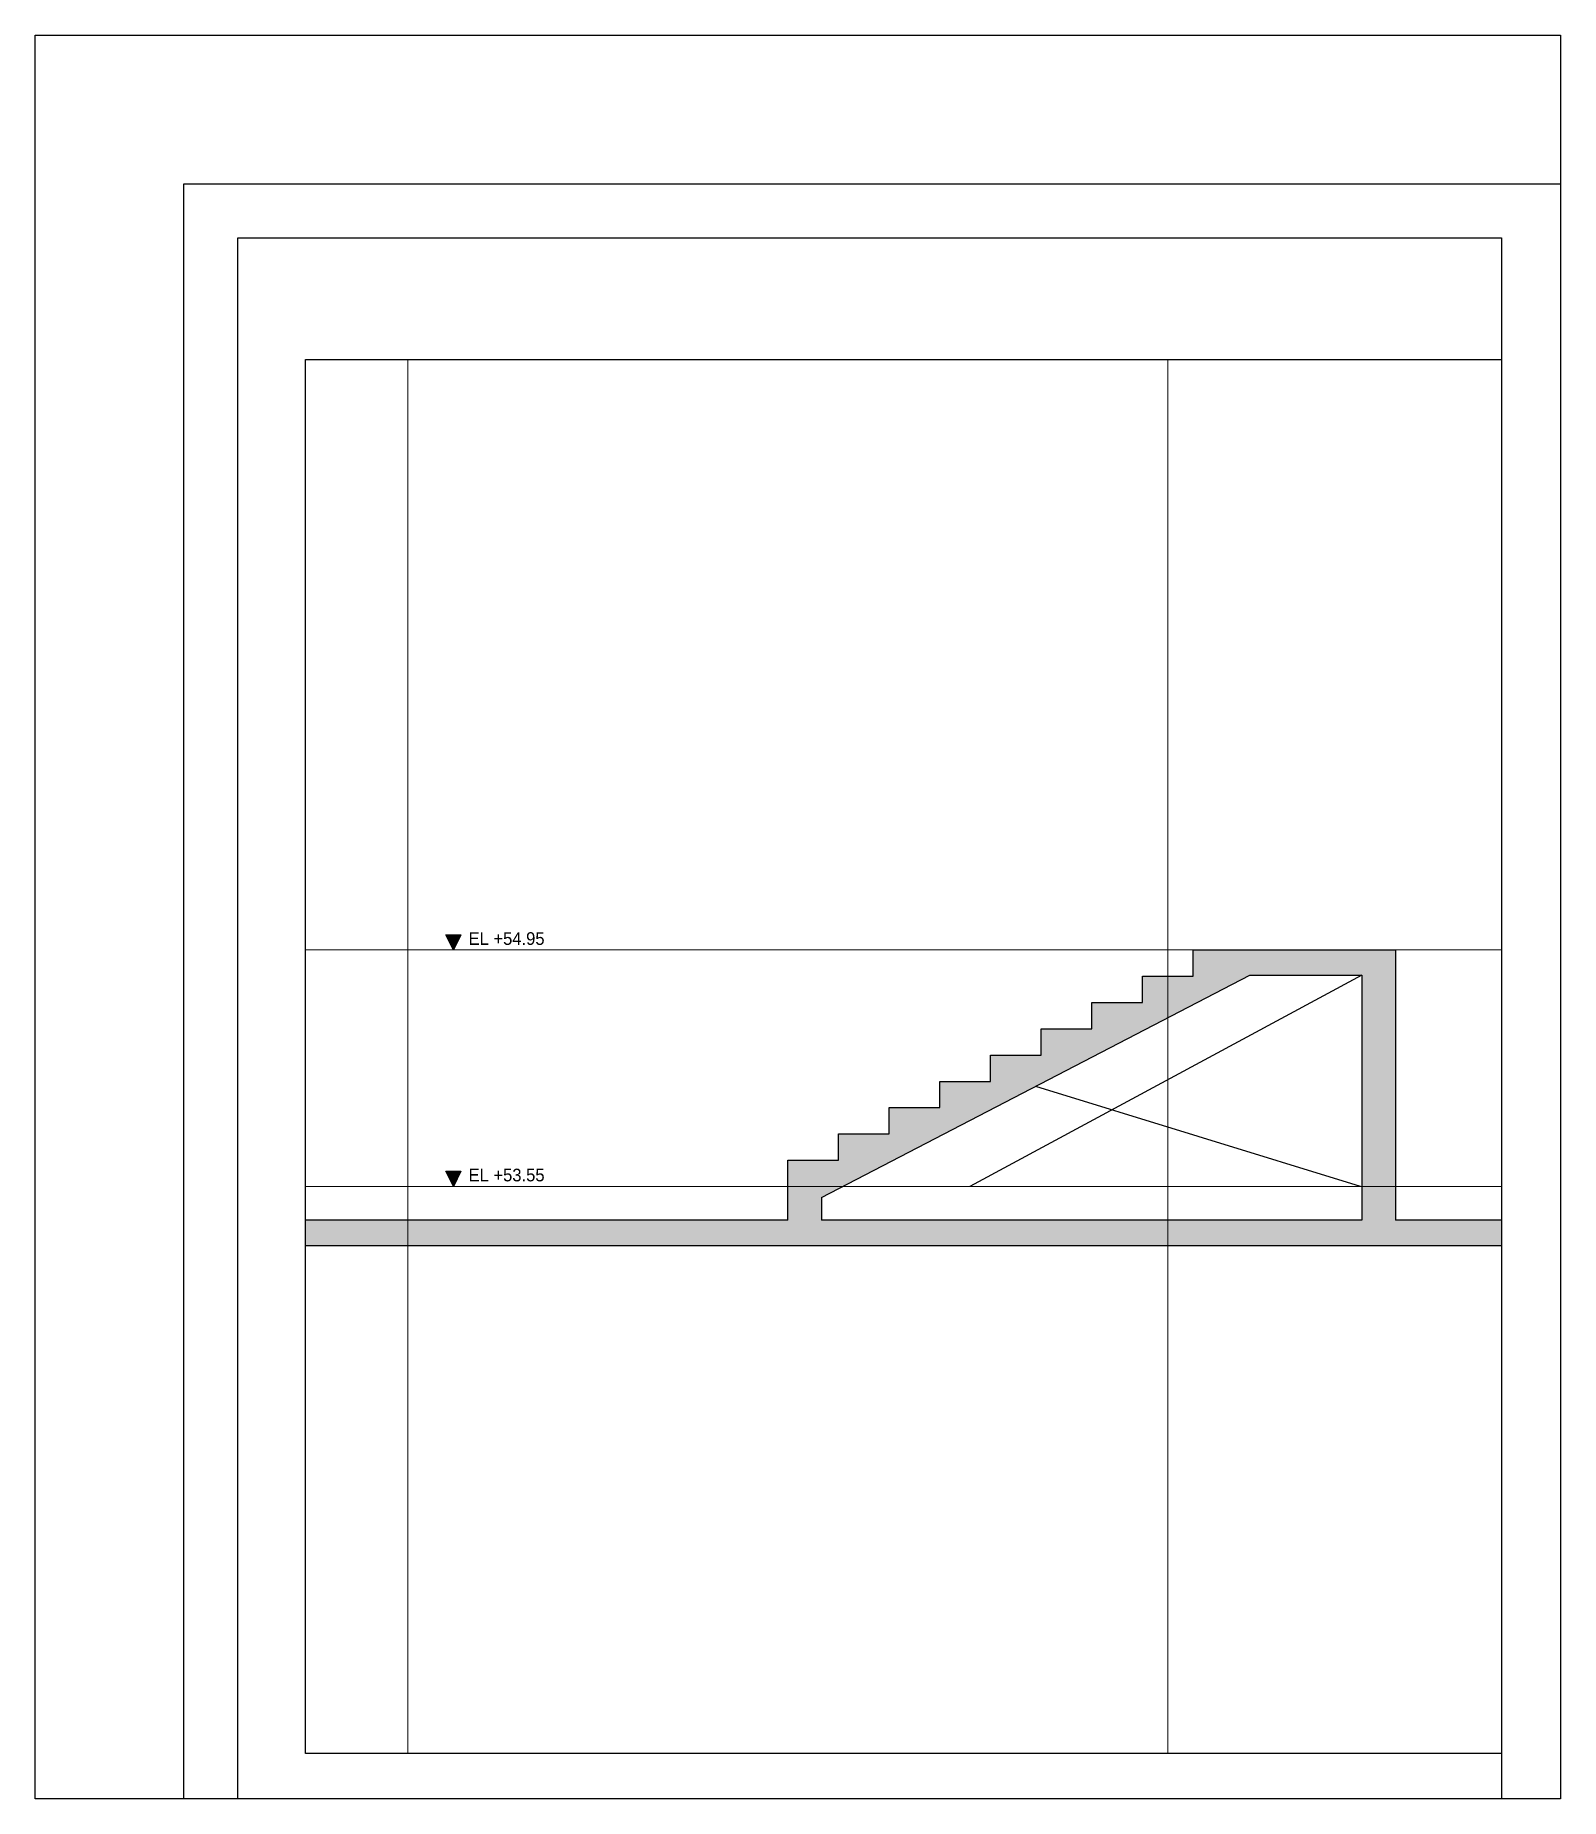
# Model space of a CAD drawing. Header units: millimetres. Extents: x 0 to 159189, y 0 to 10440.
# Drawn here: x 121950 to 130984, y 0 to 10440 of the extents above; entities that cross this region are included whole.
import ezdxf

# ---------------------------------------------------------------- set-up
doc = ezdxf.new("R2010")
doc.units = ezdxf.units.MM
doc.header["$LTSCALE"] = 40
doc.linetypes.add('HID', pattern=[2.8, 1.8, -1])
for name, color, linetype in [('A-CON', 2, 'Continuous'), ('OPEN', 1, 'HID'), ('구조SOLID', 253, 'Continuous')]:
    doc.layers.add(name, color=color, linetype=linetype)
doc.layers.add('CEN', color=1, linetype='Continuous', lineweight=9)
doc.layers.add('NOPLOT', color=191, linetype='Continuous', plot=False)
doc.styles.add('Gdim', font='Dotum.ttf')

msp = doc.modelspace()

# ---------------------------------------------------------------- texts
at = {"layer": 'NOPLOT', "style": 'Gdim'}
for s, p in [('EL +54.95', (124516, 5055)), ('EL +53.55', (124516, 3655))]:
    msp.add_text(s, height=75, dxfattribs=at).set_placement(p)

# ---------------------------------------------------------------- blocks, each defined once
blk = doc.blocks.new('A$Cd2048623')
at = {"layer": 'NOPLOT'}
for points in [[(8513, 10520), (8513, 80), (-520, 80), (-520, 10520), (8513, 10520)], [(360, 80), (360, 9640), (8513, 9640)], [(680, 80), (680, 9320), (8163, 9320), (8163, 80)], [(1080, 347), (1080, 8601), (8163, 8601), (8163, 347)]]:
    blk.add_lwpolyline(points, dxfattribs=at)
blk.add_lwpolyline([(1080, 347), (1080, 8601), (8163, 8601), (8163, 347)], close=True, dxfattribs=at)
blk = doc.blocks.new('A$C481fd194')
blk.add_hatch(color=256).paths.add_polyline_path([(375, 750), (-375, 750), (0, 0)])
blk.add_lwpolyline([(0, 0), (-375, 750), (375, 750), (0, 0)])

# ---------------------------------------------------------------- hatches: boundary and pattern name
at = {"layer": '구조SOLID'}
h = msp.add_hatch(color=256, dxfattribs=at)
h.dxf.hatch_style = 1
h.paths.add_polyline_path([(130634, 3425), (130006, 3425), (130006, 5025), (128806, 5025), (128806, 4869), (128506, 4869), (128506, 4714), (128206, 4714), (128206, 4558), (127906, 4558), (127906, 4403), (127606, 4403), (127606, 4247), (127306, 4247), (127306, 4092), (127006, 4092), (127006, 3936), (126706, 3936), (126706, 3781), (126406, 3781), (126406, 3425), (123550, 3425), (123550, 3275), (130634, 3275)])
h.paths.add_polyline_path([(126606, 3425), (126606, 3560), (129143, 4875), (129806, 4875), (129806, 3425)], flags=16)

# ---------------------------------------------------------------- linework, layer by layer
at = {"layer": 'A-CON'}
for p, q in [((128806, 4869), (128806, 5025)), ((128806, 5025), (130006, 5025)), ((130006, 5025), (130006, 3425)), ((126606, 3560), (129143, 4875)), ((128506, 4714), (128506, 4869)), ((128506, 4869), (128806, 4869)), ((129143, 4875), (129806, 4875)), ((129806, 4875), (129806, 3425)), ((128206, 4558), (128206, 4714)), ((128206, 4714), (128506, 4714)), ((127906, 4403), (127906, 4558)), ((127906, 4558), (128206, 4558)), ((127606, 4247), (127606, 4403)), ((127606, 4403), (127906, 4403)), ((127306, 4092), (127306, 4247)), ((127306, 4247), (127606, 4247)), ((127006, 3936), (127006, 4092)), ((127006, 4092), (127306, 4092)), ((126706, 3781), (126706, 3936)), ((126706, 3936), (127006, 3936)), ((126406, 3425), (126406, 3781)), ((126406, 3781), (126706, 3781)), ((126606, 3560), (126606, 3425)), ((126406, 3425), (123550, 3425)), ((129806, 3425), (126606, 3425)), ((130634, 3425), (130006, 3425)), ((123550, 3275), (130634, 3275))]:
    msp.add_line(p, q, dxfattribs=at)
at = {"layer": 'CEN'}
for p, q in [((124156, 8521), (124156, 267)), ((128656, 8521), (128656, 267)), ((123550, 5025), (130634, 5025)), ((123550, 3625), (130634, 3625))]:
    msp.add_line(p, q, dxfattribs=at)
at = {"layer": 'OPEN', "linetype": 'Continuous'}
for p, q in [((129806, 4875), (127485, 3625)), ((129798, 3625), (127875, 4217))]:
    msp.add_line(p, q, dxfattribs=at)

# ---------------------------------------------------------------- block references
at = {"layer": 'NOPLOT'}
msp.add_blockref('A$Cd2048623', (122470, -80), dxfattribs=at)
at = {"layer": 'NOPLOT', "xscale": 0.12, "yscale": 0.12, "zscale": 0.12}
for p in [(124426, 5025), (124426, 3625)]:
    msp.add_blockref('A$C481fd194', p, dxfattribs=at)

msp.set_redraw_order([(e.dxf.handle, doc.entitydb.next_handle()) for e in msp.query("TEXT MTEXT ATTDEF DIMENSION ARC_DIMENSION")])  # texts and dimensions are drawn at this point

doc.saveas('drawing.dxf')
